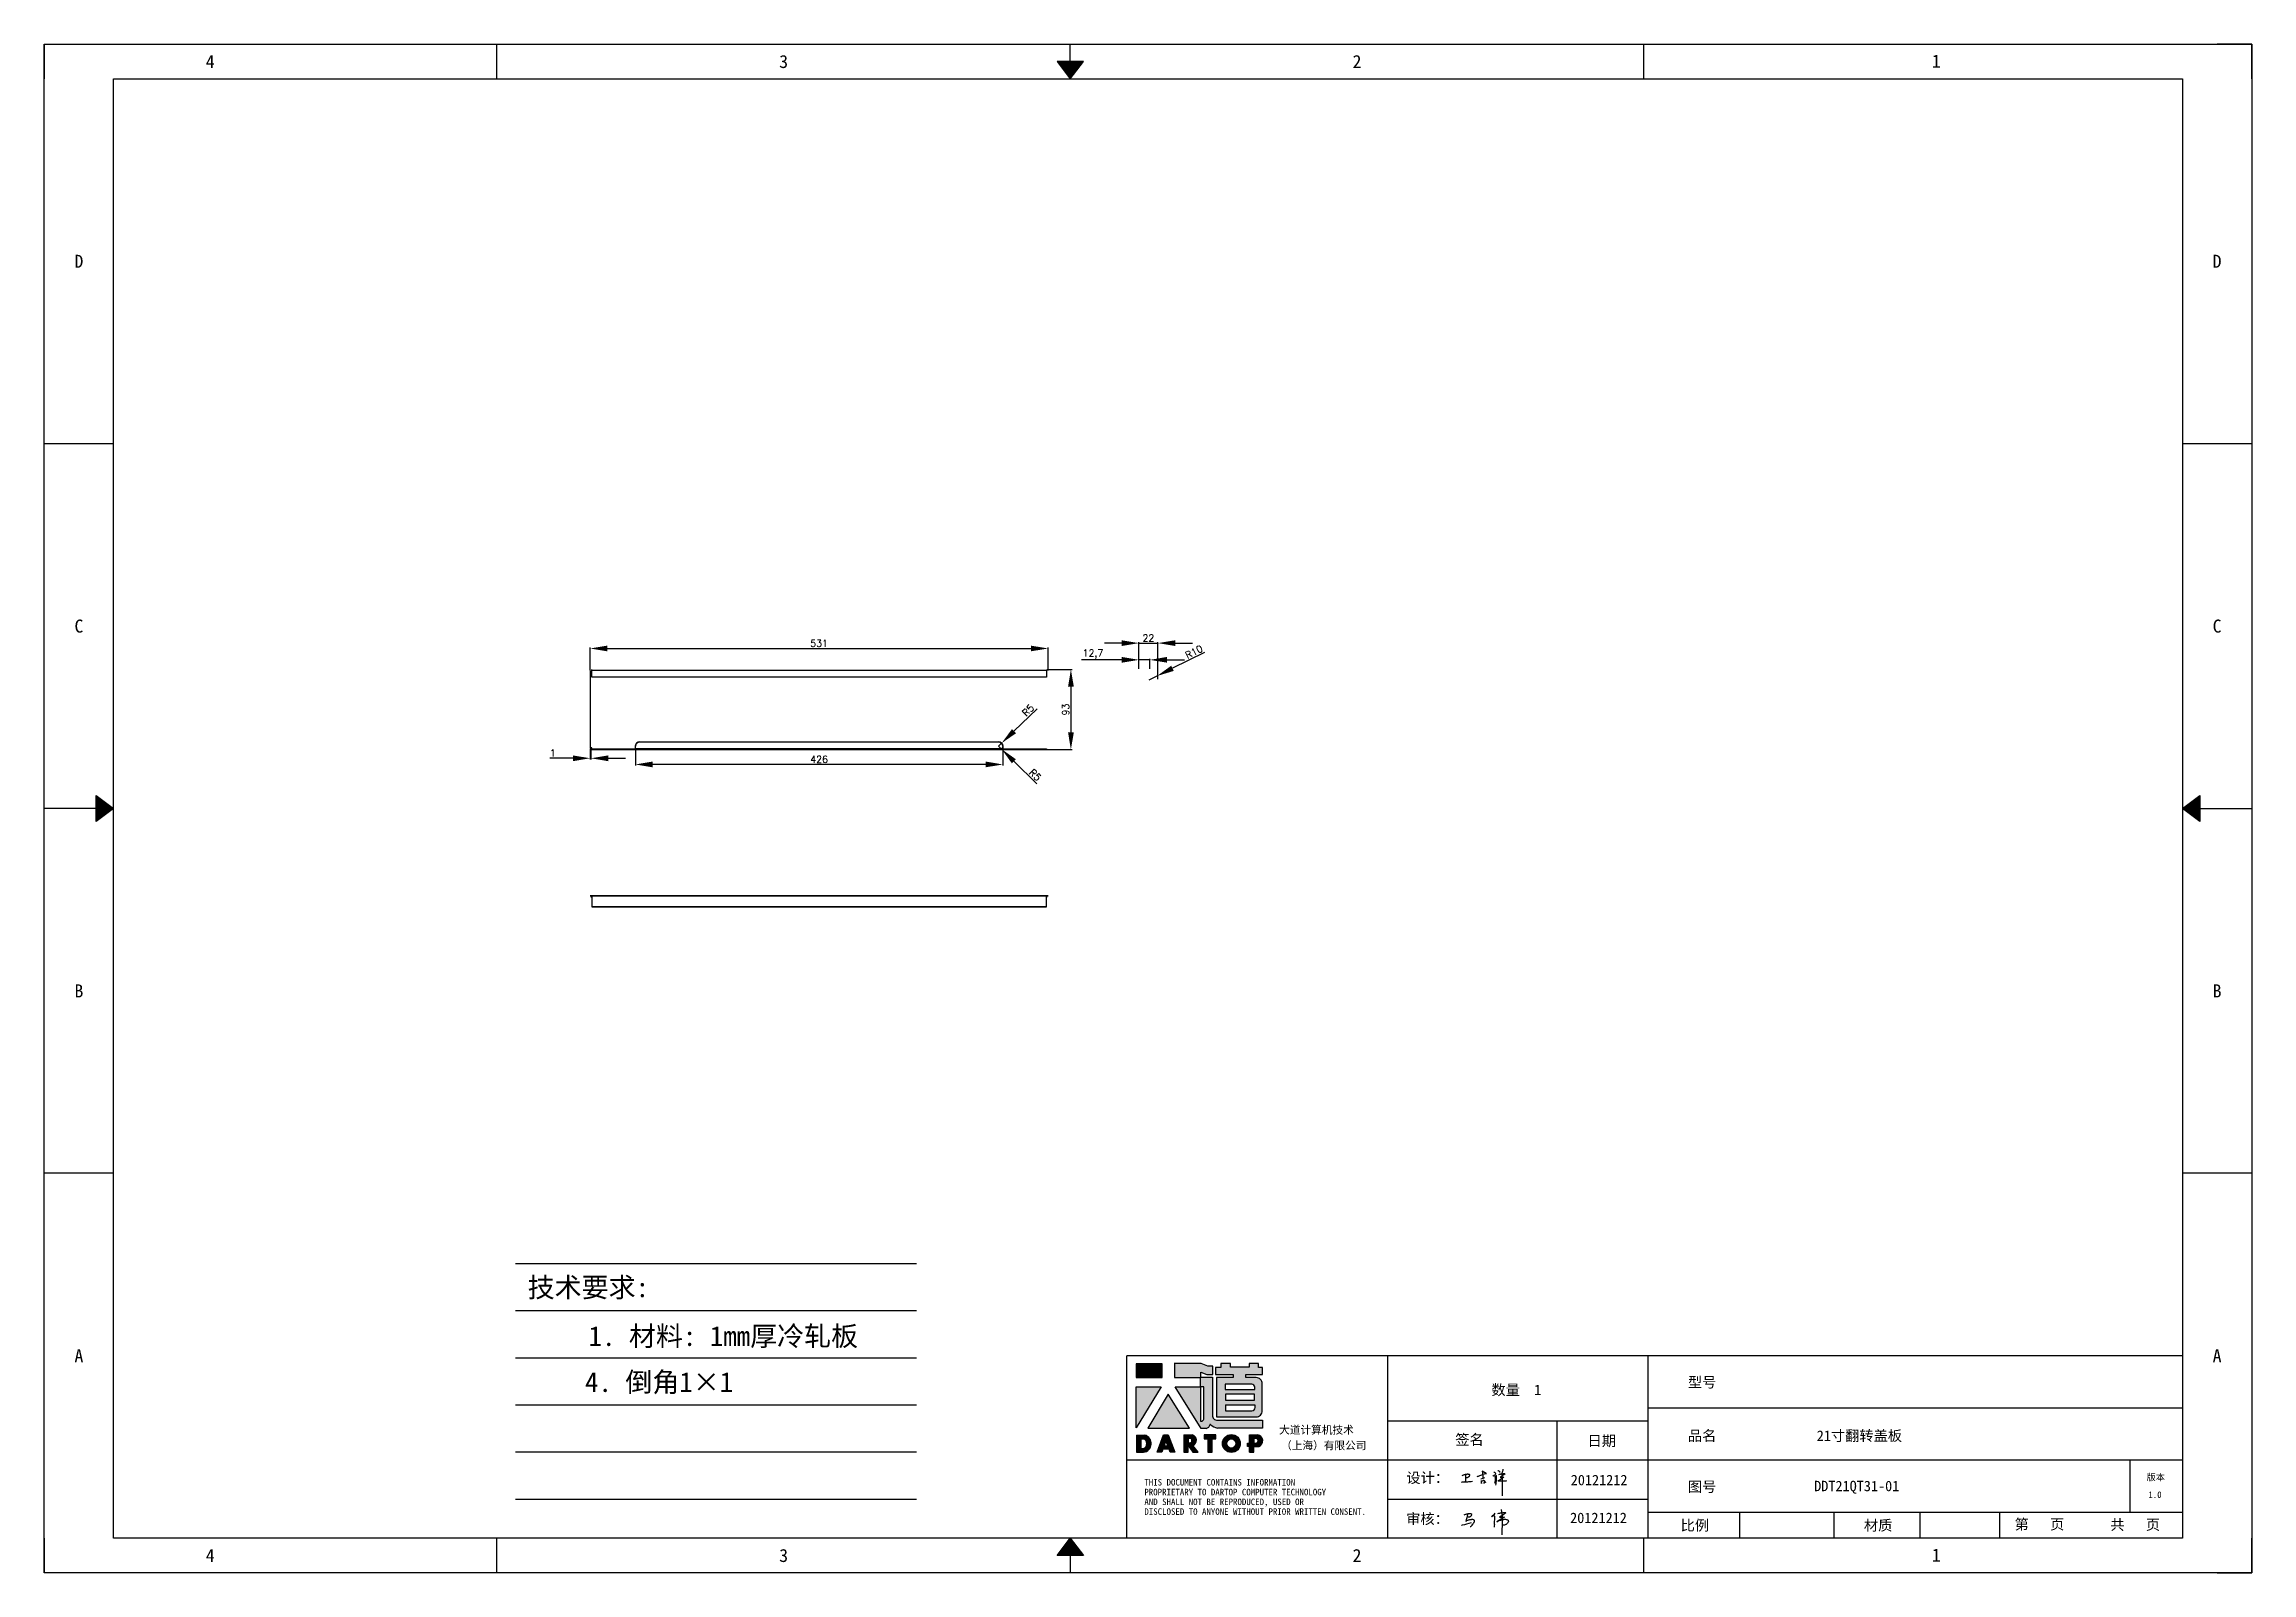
# Model space of a CAD drawing. Header units: millimetres. Extents: x 25928 to 50356, y -44172 to 20163.
# Drawn here: x 31031 to 33590, y -20407 to -18635 of the extents above; entities that cross this region are included whole.
import ezdxf
from ezdxf.enums import TextEntityAlignment as Align

# ---------------------------------------------------------------- set-up
doc = ezdxf.new("R2010")
doc.units = ezdxf.units.MM
doc.linetypes.add('DOT', pattern=[0.25, 0, -0.25])
doc.layers.add('4', color=7, linetype='Continuous')
doc.layers.add('print', color=30, linetype='Continuous')
doc.layers.add('dim', color=2, linetype='Continuous', lineweight=9)
doc.styles.add('Dartop', font='')
doc.styles.add('HZ', font='')
doc.styles.add('hzHT', font='simhei.ttf')
doc.styles.get("Standard").update_dxf_attribs({"font": 'txt', "bigfont": 'gbcbig.shx'})
doc.styles.get('Dartop').set_extended_font_data('FangSong_GB2312')
doc.styles.get('HZ').set_extended_font_data('SimSun')
doc.dimstyles.new('ISO-25', dxfattribs={"dimtxt": 20, "dimasz": 20, "dimexe": 1.25, "dimexo": 0.625, "dimtad": 1, "dimtxsty": 'Standard', "dimcen": 2.5, "dimadec": 0, "dimazin": 0, "dimtfac": 1, "dimtmove": 0, "dimatfit": 3, "dimfxl": 0, "dimarcsym": 0})

msp = doc.modelspace()

# ---------------------------------------------------------------- texts
at = {"color": 0}
for s, height, style, p in [('4', 15.108, 'Dartop', (31223.202, -18654.672)), ('3', 15.108, 'Dartop', (31887.955, -18654.672)), ('2', 15.108, 'Dartop', (32552.708, -18654.672)), ('1', 15.108, 'Dartop', (33224.347, -18654.193)), ('D', 15.108, 'Dartop', (31070.953, -18886.328)), ('D', 15.108, 'Dartop', (33549.837, -18886.328)), ('C', 15.108, 'Dartop', (31070.953, -19309.353)), ('C', 15.108, 'Dartop', (33549.837, -19309.353)), ('B', 15.108, 'Dartop', (31070.953, -19732.377)), ('B', 15.108, 'Dartop', (33549.837, -19732.377)), ('A', 15.108, 'Dartop', (31070.953, -20155.402)), ('A', 15.108, 'Dartop', (33549.837, -20155.402)), ('数量  1', 12.0864, 'hzHT', (32737.416, -20195.021)), ('型号', 12.0864, 'hzHT', (32952.827, -20186.146)), ('签名', 12.0864, 'hzHT', (32683.123, -20252.621)), ('品名', 12.0864, 'hzHT', (32952.827, -20248.192)), ('21寸翻转盖板', 12.0864, 'hzHT', (33135.128, -20248.163)), ('日期', 12.0864, 'hzHT', (32836.485, -20254.108)), ('20121212', 12.0864, 'hzHT', (32833.383, -20299.547)), ('版本', 7.554, 'hzHT', (33478.751, -20296.32)), ('图号', 12.0864, 'hzHT', (32952.827, -20307.269)), ('DDT21QT31-01', 12.08642, 'hzHT', (33132.061, -20306.481)), ('1.0', 7.554, 'Dartop', (33477.843, -20316.509)), ('20121212', 12.0864, 'hzHT', (32832.663, -20343.402)), ('比例', 12.0864, 'hzHT', (32944.4, -20352.121)), ('材质', 12.0864, 'hzHT', (33156.9, -20352.121)), ('第   页', 12.0864, 'hzHT', (33343.867, -20350.867)), ('共   页', 12.0864, 'hzHT', (33454.892, -20351.308)), ('4', 15.108, 'Dartop', (31223.202, -20387.058)), ('3', 15.108, 'Dartop', (31887.955, -20387.058)), ('2', 15.108, 'Dartop', (32552.708, -20387.058)), ('1', 15.108, 'Dartop', (33224.347, -20386.579))]:
    msp.add_text(s, height=height, dxfattribs=dict(at, style=style)).set_placement(p, align=Align.MIDDLE_CENTER)
at = {"style": 'HZ'}
for s, p in [('技术要求:', (31661.584, -20076.123)), ('1. 材料: 1mm厚冷轧板', (31818.061, -20132.61)), ('4. 倒角1×1         ', (31813.766, -20185.987))]:
    msp.add_text(s, height=22.932, dxfattribs=at).set_placement(p, align=Align.MIDDLE_CENTER)
at = {"color": 0, "style": 'hzHT'}
for s, height, p in [('设计：', 12.0864, (32609.905, -20302.977)), ('AND SHALL NOT BE REPRODUCED, USED OR', 7.55401, (32306.194, -20328.615)), ('THIS DOCUMENT CONTAINS INFORMATION', 7.55401, (32306.194, -20305.953)), ('PROPRIETARY TO DARTOP COMPUTER TECHNOLOGY', 7.55401, (32306.194, -20317.284)), ('DISCLOSED TO ANYONE WITHOUT PRIOR WRITTEN CONSENT.', 7.55401, (32306.194, -20339.946)), ('审核：', 12.0864, (32609.725, -20350.571))]:
    msp.add_text(s, height=height, dxfattribs=at).set_placement(p)
at = {"layer": '4', "color": 0, "style": 'hzHT'}
for s, p in [('大道计算机技术', (32462.432, -20245.953)), ('（上海）有限公司', (32464.712, -20264.02))]:
    msp.add_text(s, height=9.0648, dxfattribs=at).set_placement(p)

# ---------------------------------------------------------------- blocks, each defined once
blk = doc.blocks.new('*D591')
at = {"layer": 'Defpoints', "color": 0}
for p in [(32194.6, -19335.3), (31663.6, -19361.6), (32194.6, -19361.6, 87.4)]:
    blk.add_point(p, dxfattribs=at)
at = {"layer": 'dim', "color": 0, "lineweight": -2}
for p, q in [((31663.6, -19361), (31663.6, -19334)), ((31683.6, -19335.3), (32174.6, -19335.3)), ((32194.6, -19361), (32194.6, -19334))]:
    blk.add_line(p, q, dxfattribs=at)
at = {"layer": 'dim', "color": 0}
for points in [[(31683.6, -19332), (31683.6, -19338.6), (31663.6, -19335.3)], [(32174.6, -19332), (32174.6, -19338.6), (32194.6, -19335.3)]]:
    blk.add_solid(points, dxfattribs=at)
at = {"layer": 'dim', "color": 0, "insert": (31929.1, -19329.3), "char_height": 8, "attachment_point": 5}
blk.add_mtext('531', dxfattribs=at)
blk = doc.blocks.new('*D592')
at = {"layer": 'Defpoints', "color": 0}
for p in [(32192.6, -19359.6), (32192.6, -19452.6, 75.4), (32221, -19452.6)]:
    blk.add_point(p, dxfattribs=at)
at = {"layer": 'dim', "color": 0, "lineweight": -2}
for p, q in [((32193.2, -19359.6), (32222.3, -19359.6)), ((32221, -19379.6), (32221, -19432.6)), ((32193.2, -19452.6), (32222.3, -19452.6))]:
    blk.add_line(p, q, dxfattribs=at)
at = {"layer": 'dim', "color": 0}
for points in [[(32217.7, -19379.6), (32224.4, -19379.6), (32221, -19359.6)], [(32217.7, -19432.6), (32224.4, -19432.6), (32221, -19452.6)]]:
    blk.add_solid(points, dxfattribs=at)
at = {"layer": 'dim', "color": 0, "insert": (32215, -19406.1), "char_height": 8, "attachment_point": 5, "rotation": 90}
blk.add_mtext('93', dxfattribs=at)
blk = doc.blocks.new('*D593')
at = {"layer": 'Defpoints', "color": 0}
for p in [(31716.1, -19451.6, 87.1), (32142.1, -19451.6, 87.1), (31716.1, -19469.8)]:
    blk.add_point(p, dxfattribs=at)
at = {"layer": 'dim', "color": 0, "lineweight": -2}
for p, q in [((31716.1, -19452.2), (31716.1, -19471)), ((32122.1, -19469.8), (31736.1, -19469.8)), ((32142.1, -19452.2), (32142.1, -19471))]:
    blk.add_line(p, q, dxfattribs=at)
at = {"layer": 'dim', "color": 0}
for points in [[(31736.1, -19466.4), (31736.1, -19473.1), (31716.1, -19469.8)], [(32122.1, -19466.4), (32122.1, -19473.1), (32142.1, -19469.8)]]:
    blk.add_solid(points, dxfattribs=at)
at = {"layer": 'dim', "color": 0, "insert": (31929.1, -19463.8), "char_height": 8, "attachment_point": 5}
blk.add_mtext('426', dxfattribs=at)
blk = doc.blocks.new('*D594')
at = {"layer": 'Defpoints', "color": 0}
for p in [(32137.1, -19448.6), (32140.7, -19445.1)]:
    blk.add_point(p, dxfattribs=at)
at = {"layer": 'dim', "color": 0, "lineweight": -2}
for p, q in [((32181.8, -19405.2), (32155, -19431.2)), ((32137.1, -19448.6), (32140.7, -19445.1))]:
    blk.add_line(p, q, dxfattribs=at)
at = {"layer": 'dim', "color": 0}
blk.add_solid([(32152.7, -19428.8), (32157.4, -19433.6), (32140.7, -19445.1)], dxfattribs=at)
at = {"layer": 'dim', "color": 0, "insert": (32171.4, -19407), "char_height": 8, "attachment_point": 5, "rotation": 44.1081}
blk.add_mtext('R5', dxfattribs=at)
blk = doc.blocks.new('*D595')
at = {"layer": 'Defpoints', "color": 0}
for p in [(32137.1, -19448.6), (32140.7, -19452.1)]:
    blk.add_point(p, dxfattribs=at)
at = {"layer": 'dim', "color": 0, "lineweight": -2}
for p, q in [((32137.1, -19448.6), (32140.7, -19452.1)), ((32181.5, -19492.3), (32154.9, -19466.1))]:
    blk.add_line(p, q, dxfattribs=at)
blk.add_arc((32137.1, -19448.6), 5, 301.173, 352.838, dxfattribs=at)
at = {"layer": 'dim', "color": 0}
blk.add_solid([(32157.3, -19463.8), (32152.6, -19468.5), (32140.7, -19452.1)], dxfattribs=at)
at = {"layer": 'dim', "color": 0, "insert": (32179.6, -19482), "char_height": 8, "attachment_point": 5, "rotation": 315.4969}
blk.add_mtext('R5', dxfattribs=at)
blk = doc.blocks.new('*D596')
at = {"layer": 'Defpoints', "color": 0}
for p in [(32312.6, -19348.5), (32299.9, -19359.6, 478.9), (32312.6, -19359.6, 478.9)]:
    blk.add_point(p, dxfattribs=at)
at = {"layer": 'dim', "color": 0, "lineweight": -2}
for p, q in [((32279.9, -19348.5), (32233.3, -19348.5)), ((32299.9, -19359), (32299.9, -19347.2)), ((32312.6, -19348.5), (32299.9, -19348.5)), ((32312.6, -19359), (32312.6, -19347.2)), ((32332.6, -19348.5), (32352.6, -19348.5))]:
    blk.add_line(p, q, dxfattribs=at)
at = {"layer": 'dim', "color": 0}
for points in [[(32279.9, -19345.1), (32279.9, -19351.8), (32299.9, -19348.5)], [(32332.6, -19345.1), (32332.6, -19351.8), (32312.6, -19348.5)]]:
    blk.add_solid(points, dxfattribs=at)
at = {"layer": 'dim', "color": 0, "insert": (32246.6, -19341.8), "char_height": 8, "attachment_point": 5}
blk.add_mtext('12,7', dxfattribs=at)
blk = doc.blocks.new('*D618')
at = {"layer": 'Defpoints', "color": 0}
for p in [(32321.9, -19329.1), (32299.9, -19359), (32321.9, -19371.6, 479.9)]:
    blk.add_point(p, dxfattribs=at)
at = {"layer": 'dim', "color": 0, "lineweight": -2}
for p, q in [((32279.9, -19329.1), (32259.9, -19329.1)), ((32299.9, -19358.4), (32299.9, -19327.8)), ((32299.9, -19329.1), (32321.9, -19329.1)), ((32321.9, -19371), (32321.9, -19327.8)), ((32341.9, -19329.1), (32361.9, -19329.1))]:
    blk.add_line(p, q, dxfattribs=at)
at = {"layer": 'dim', "color": 0}
for points in [[(32279.9, -19325.8), (32279.9, -19332.4), (32299.9, -19329.1)], [(32341.9, -19325.8), (32341.9, -19332.4), (32321.9, -19329.1)]]:
    blk.add_solid(points, dxfattribs=at)
at = {"layer": 'dim', "color": 0, "insert": (32310.9, -19323.1), "char_height": 8, "attachment_point": 5}
blk.add_mtext('22', dxfattribs=at)
blk = doc.blocks.new('*D597')
at = {"layer": 'Defpoints', "color": 0}
for p in [(32311.9, -19371.6), (32320.9, -19367.2)]:
    blk.add_point(p, dxfattribs=at)
at = {"layer": 'dim', "color": 0, "lineweight": -2}
for p, q in [((32375.9, -19340), (32338.8, -19358.3)), ((32311.9, -19371.6), (32320.9, -19367.2))]:
    blk.add_line(p, q, dxfattribs=at)
at = {"layer": 'dim', "color": 0}
blk.add_solid([(32337.3, -19355.3), (32340.3, -19361.3), (32320.9, -19367.2)], dxfattribs=at)
at = {"layer": 'dim', "color": 0, "insert": (32363.7, -19339.3), "char_height": 8, "attachment_point": 5, "rotation": 26.3122}
blk.add_mtext('R10', dxfattribs=at)
blk = doc.blocks.new('*D603')
at = {"layer": 'Defpoints', "color": 0}
for p in [(31663.6, -19450.6, 75.4), (31664.6, -19450.6, 76.4), (31663.6, -19462.6)]:
    blk.add_point(p, dxfattribs=at)
at = {"layer": 'dim', "color": 0, "lineweight": -2}
for p, q in [((31663.6, -19451.2), (31663.6, -19463.9)), ((31664.6, -19451.2), (31664.6, -19463.9)), ((31643.6, -19462.6), (31616.9, -19462.6)), ((31664.6, -19462.6), (31663.6, -19462.6)), ((31684.6, -19462.6), (31704.6, -19462.6))]:
    blk.add_line(p, q, dxfattribs=at)
at = {"layer": 'dim', "color": 0}
for points in [[(31643.6, -19459.3), (31643.6, -19466), (31663.6, -19462.6)], [(31684.6, -19459.3), (31684.6, -19466), (31664.6, -19462.6)]]:
    blk.add_solid(points, dxfattribs=at)
at = {"layer": 'dim', "color": 0, "insert": (31620.3, -19456.6), "char_height": 8, "attachment_point": 5}
blk.add_mtext('1', dxfattribs=at)
blk = doc.blocks.new('*U5')
at = {"color": 254, "linetype": 'Continuous', "extrusion": (0, 0, -1)}
for points in [[(-17, 0.333), (-16.812, 0.25), (-17, 0.5)], [(-17, 0.333), (-17.188, 0.25), (-16.812, 0.25)], [(-17, 0.333), (-17, 0.5), (-17.188, 0.25)]]:
    blk.add_solid(points, dxfattribs=at)
blk = doc.blocks.new('*U4')
at = {"color": 254, "linetype": 'Continuous', "extrusion": (0, 0, -1)}
for points in [[(-33.167, 11), (-33, 11), (-33.25, 11.188)], [(-33.167, 11), (-33.25, 11.188), (-33.25, 10.812)], [(-33.167, 11), (-33.25, 10.812), (-33, 11)]]:
    blk.add_solid(points, dxfattribs=at)
blk = doc.blocks.new('*U6')
at = {"color": 254, "linetype": 'Continuous'}
for points in [[(17, 21.667), (17.188, 21.75), (16.812, 21.75)], [(17, 21.667), (16.812, 21.75), (17, 21.5)], [(17, 21.667), (17, 21.5), (17.188, 21.75)]]:
    blk.add_solid(points, dxfattribs=at)
blk = doc.blocks.new('*U3')
at = {"color": 254, "linetype": 'Continuous', "extrusion": (0, 0, -1)}
for points in [[(-0.833, 11), (-0.75, 10.812), (-0.75, 11.188)], [(-0.833, 11), (-0.75, 11.188), (-1, 11)], [(-0.833, 11), (-1, 11), (-0.75, 10.812)]]:
    blk.add_solid(points, dxfattribs=at)
blk = doc.blocks.new('dadao')
for p, q in [((48, 19.2), (44.9, 10.4)), ((44.9, 10.4), (51.2, 10.4)), ((51.2, 10.4), (48, 19.2))]:
    blk.add_line(p, q)
for points in [[(41.8, 121.6), (41.8, 143.7), (-0.4, 143.7), (-0.4, 121.6), (41.8, 121.6)], [(104.8, 122), (104.8, 130.3), (114.1, 126.3), (124.2, 126.3), (124.2, 139.6), (115.9, 139.6), (105.1, 143.9), (61.5, 143.9)], [(61.7, 144), (61.7, 121.3), (103.9, 121.3)], [(113.4, 38.7), (105.1, 38.7), (63, 106.5), (103.9, 106.5), (103.9, 120.9), (103.9, 121.3)], [(109.7, 53.6), (109.7, 106.2), (104.3, 106.2), (104.3, 50.4), (106.6, 50.4)], [(144.6, 94.4), (144.6, 84.8), (192, 84.8), (192, 94.1), (144.9, 94.1)], [(120.2, 45), (119.5, 45), (119.5, 44.6)], [(0, 28), (0, 0), (11.8, 0)], [(0.1, 28), (14, 28)], [(7.1, 21.8), (7.1, 6.1), (12, 6.1)], [(7.1, 21.8), (11.4, 21.8)], [(76.8, 28.2), (76.8, 0), (84.1, 0), (84.1, 11.1), (91.6, -0.1), (100.3, -0.1), (91.7, 11.1)], [(76.8, 28.2), (90.6, 28.2)], [(84, 22.7), (84, 15.3), (87.2, 15.3)], [(84, 22.7), (87.3, 22.7)], [(183.7, 0), (183.7, 9.6), (180.6, 9.6), (180.6, 14.9), (183.8, 14.9), (183.8, 28.1), (196.1, 28.1), (196.5, 28.1)], [(183.7, 0), (190.9, 0), (190.9, 9.6), (198.8, 9.6)], [(194.9, 22.3), (190.8, 22.3), (190.8, 15), (194.4, 15)]]:
    blk.add_lwpolyline(points)
blk.add_lwpolyline([(137.1, 144.2), (137.1, 137.9), (128.3, 137.9), (128.3, 126.5), (157.3, 126.5), (157.3, 121.5), (130.3, 121.5), (130.3, 57.5), (194.4, 57.5, 0.414214), (204.4, 67.5), (204.4, 111.3, 0.414214), (194.4, 121.3), (177.5, 121.3), (177.5, 126.3), (204.7, 126.3), (204.7, 137.7), (198.2, 137.7), (198.2, 143.9), (183.3, 143.9), (183.3, 138), (153, 138), (153, 144.2), (137.1, 144.2)], format="xyb", close=True)
for points in [[(104.8, 122), (123.4, 122), (123.4, 60, 0.414214), (131.4, 52), (204.8, 52), (204.8, 39.1), (131.7, 39.1)], [(144.3, 110.8), (144.3, 101.8), (192.3, 101.8), (192.3, 105.5, 0.414214), (187.3, 110.5), (144.3, 110.5)], [(144.6, 77), (144.6, 67.5), (187.6, 67.5, 0.414214), (192.6, 72.5), (192.6, 76.4), (144.6, 76.4)]]:
    blk.add_lwpolyline(points, format="xyb")
for points in [[(-0.3, 106.2), (40.4, 106.2), (-0.3, 39.7), (-0.3, 106.2)], [(51.7, 94.1), (18.4, 39.3), (86.2, 39.3)], [(43.8, 28.2), (51.8, 28.2), (62.6, -0.1), (55, -0.1), (53.2, 5), (42.9, 5), (41.1, 0), (33.6, 0)], [(110, 28.1), (110, 21.9), (116, 21.9), (116, -0.1), (123.2, -0.1), (123.2, 22), (129.2, 22), (129.2, 28.1), (110, 28.1)]]:
    blk.add_lwpolyline(points, close=True)
for radius in [14.5, 7.44]:
    blk.add_circle((154.2, 14.2), radius)
for centre, radius, start, end in [((99.2, 60.7), 12.6, 305.6399, 325.969), ((111.6, 46.7), 8.19, 282.9811, 347.6627), ((136, 61.7), 22.9, 226.7358, 259.3209), ((8.5, 13.9), 8.49, 294.2143, 69.7177), ((9.6, 14.2), 14.4, 278.6604, 72.3203), ((86.4, 19), 3.8, 282.527, 76.7196), ((88.6, 19.4), 8.95, 290.6073, 77.2124), ((193.7, 18.7), 3.8, 280.9891, 72.5513), ((195.7, 18.6), 9.51, 288.8959, 85.2442)]:
    blk.add_arc(centre, radius, start, end)
blk = doc.blocks.new('h')
for p, q in [((20768.1, -2360.9), (20773, -2359.1)), ((20769.5, -2366.9), (20769.8, -2370.6)), ((20769.8, -2370.6), (20770.9, -2378)), ((20770.9, -2378), (20771.5, -2370.6)), ((20772.4, -2369.3), (20774.9, -2367.8)), ((20773, -2359.1), (20784.1, -2355.2)), ((20773.3, -2331.8), (20775.3, -2338.7)), ((20789.1, -2340.9), (20773.5, -2331.9)), ((20775.3, -2338.7), (20775.6, -2351.2)), ((20775.6, -2351.2), (20775.5, -2357.3)), ((20782.2, -2369.2), (20780, -2377.1)), ((20780, -2377.1), (20788.3, -2371.3)), ((20780.1, -2366.4), (20780.8, -2366.4)), ((20781.9, -2367.4), (20782.2, -2369.2)), ((20845.7, -2343.5), (20848.4, -2353)), ((20848.9, -2370.3), (20847.9, -2424)), ((20848.4, -2353), (20848.9, -2370.3))]:
    blk.add_line(p, q)
for points in [[(20696.6, -2372.4, 0.002073), (20710.6, -2371.9, 0.016137), (20719.6, -2371.3, 0.008314), (20736.9, -2369.3)], [(20699.1, -2348.2, -0.029745), (20704.6, -2345.4, -0.046842), (20708.4, -2344.2, -0.00919), (20714.3, -2343, -0.018517), (20717.2, -2342.5, -0.037841), (20720.3, -2342.4, -0.039541), (20723.2, -2342.8, -0.149785), (20726, -2344.3, -0.204935), (20726.9, -2346.6, -0.074872), (20726.5, -2348.3, -0.061615), (20725.6, -2350.3, -0.034204), (20723.8, -2352.6, -0.045776), (20722.3, -2354.1, -0.054985), (20720.4, -2355.3, -0.036348), (20717.3, -2356.5, -0.067752), (20715.7, -2356.8, -0.043553), (20713.2, -2356.7)], [(20755, -2351.9, -0.024077), (20759.9, -2350.1, -0.013147), (20768.7, -2346.5, -0.00522), (20775.4, -2344.1, -0.018517), (20777.3, -2343.4, -0.008274), (20786.3, -2341, -0.039541), (20788.3, -2340.8, -0.079216), (20789.4, -2341, -0.204935)], [(20813.5, -2350.1, 0.007348), (20815.9, -2348.7, 0.008421), (20818, -2347.3, 0.009459), (20819.7, -2346.2, -0.016325), (20820.7, -2345.5, -0.173771), (20821.8, -2345.3, -0.085159), (20823.9, -2346, -0.125883), (20826, -2347.9, -0.160659), (20826.6, -2350.1, -0.010447), (20826.5, -2352.3, -0.008247), (20826.2, -2355.1, -0.002698), (20825.3, -2374, 0.001562), (20823.9, -2383.7, 0.016137)], [(20816.8, -2335, -0.053561), (20819.6, -2336.1, -0.075272), (20821.3, -2337.3, -0.005295), (20822.5, -2338.5, -0.009337), (20823.1, -2339.1, -0.026146), (20823.7, -2339.8, -0.016644), (20824.5, -2340.9)], [(20832.1, -2329.2, -0.053561), (20834.9, -2330.3, -0.075272), (20836.7, -2331.5, -0.005295), (20837.8, -2332.6, -0.009337), (20838.5, -2333.3, -0.026146), (20839, -2334, -0.016644), (20839.8, -2335.1)], [(20836, -2343.7, -0.02797), (20842.1, -2342.6, -0.048868), (20845.6, -2342.2, -0.00919), (20851.1, -2341.4, -0.018517), (20853.9, -2341.1, -0.037841), (20856.7, -2341.2, -0.039541), (20859.4, -2341.6, -0.018282), (20840.6, -2354.7, -0.000937)], [(20847.6, -2340.2, 0.021784), (20849.6, -2335.9, 0.028296), (20850.8, -2332.4, 0.008136), (20851.9, -2328.2, 0.028913), (20852.2, -2327, 0.08193), (20852.1, -2325.9, 0.075058), (20851.7, -2324.7, 0.275043)]]:
    blk.add_lwpolyline(points, format="xyb")
for points in [[(20711.3, -2343.5), (20711.3, -2343.5), (20711.5, -2355.8), (20710.7, -2368), (20710.6, -2371.9)], [(20821.5, -2350.6), (20822.4, -2359.2), (20822.2, -2364.9), (20821.7, -2369), (20821.3, -2376.3), (20823.6, -2368.5), (20827.2, -2366.3), (20829.5, -2366.3)], [(20840.6, -2354.7), (20850, -2354.7), (20855, -2354.3), (20845.9, -2361.1), (20840.5, -2364), (20833, -2367.5), (20863.2, -2367.4), (20865.9, -2367.3)]]:
    blk.add_lwpolyline(points)
for centre, radius, start, end in [((20773.7, -2371.2), 2.3, 121.9907, 163.60158), ((20787.5, -2406), 40.3, 100.61827, 108.24823), ((20780.8, -2367.6), 1.15, 9.4675, 90)]:
    blk.add_arc(centre, radius, start, end)

# ---------------------------------------------------------------- dimensions: what is measured, and where the dimension line sits
at = {"layer": 'dim'}
for base, p1, p2, picture, middle in [((32321.933, -19329.09, -75.43), (32299.933, -19358.99, -75.43), (32321.933, -19371.615, 404.443), '*D618', (32310.933, -19323.09, -75.43)), ((32194.589, -19335.298, -75.43), (31663.589, -19361.615, -75.43), (32194.589, -19361.615, 12), '*D591', (31929.089, -19329.298, -75.43)), ((31663.589, -19462.647, -75.43), (31664.589, -19450.615, 1), (31663.589, -19450.615), '*D603', (31620.256, -19456.647, -75.43)), ((31716.089, -19469.755, -75.43), (32142.089, -19451.615, 11.7), (31716.089, -19451.615, 11.7), '*D593', (31929.089, -19463.755, -75.43))]:
    dim = msp.add_linear_dim(base=base, p1=p1, p2=p2, dimstyle='ISO-25', override={"dimtxt": 8, "dimgap": 2}, dxfattribs=at)
    dim.commit()
    dim.dimension.update_dxf_attribs({"geometry": picture, "text_midpoint": middle})
dim = msp.add_linear_dim(base=(32312.633, -19348.466, -75.43), p1=(32299.933, -19359.615, 403.443), p2=(32312.633, -19359.615, 403.443), angle=180, dimstyle='ISO-25', override={"dimtxt": 8, "dimgap": 2}, dxfattribs=at)
dim.commit()
dim.dimension.update_dxf_attribs({"geometry": '*D596', "text_midpoint": (32246.6, -19348.466, -75.43), "dimtype": 160})
for center, mpoint, picture, middle in [((32311.933, -19371.615, 405.443), (32320.897, -19367.182, 405.443), '*D597', (32363.654, -19339.345, 405.443)), ((32137.089, -19448.615, 12.7), (32140.679, -19445.135, 12.7), '*D594', (32171.447, -19406.954, 12.7)), ((32137.089, -19448.615, 12.7), (32140.655, -19452.12, 12.7), '*D595', (32179.57, -19481.953, 12.7))]:
    dim = msp.add_radius_dim(center=center, mpoint=mpoint, dimstyle='ISO-25', override={"dimtxt": 8, "dimgap": 2}, dxfattribs=at)
    dim.commit()
    dim.dimension.update_dxf_attribs({"geometry": picture, "text_midpoint": middle})
dim = msp.add_linear_dim(base=(32221.023, -19452.615, -75.43), p1=(32192.589, -19359.615, -75.43), p2=(32192.589, -19452.615), angle=90, dimstyle='ISO-25', override={"dimtxt": 8, "dimgap": 2}, dxfattribs=at)
dim.commit()
dim.dimension.update_dxf_attribs({"geometry": '*D592', "text_midpoint": (32215.023, -19406.115, -75.43)})

# ---------------------------------------------------------------- hatches: boundary and pattern name
for points in [[(32326.762, -20164.758), (32296.627, -20164.758), (32296.627, -20180.503), (32326.762, -20180.503)], [(32325.791, -20191.518), (32296.708, -20191.518), (32296.708, -20239.005)], [(32333.854, -20200.136), (32310.079, -20239.321), (32358.49, -20239.321)], [(32389.23, -20247.339), (32375.472, -20247.339), (32375.472, -20251.704), (32379.764, -20251.704), (32379.764, -20267.433), (32384.904, -20267.433), (32384.904, -20251.693), (32389.23, -20251.693)]]:
    msp.add_hatch(color=0).paths.add_polyline_path(points)
h = msp.add_hatch(color=0)
h.paths.add_polyline_path([(32371.796, -20174.327), (32378.446, -20177.2), (32385.637, -20177.2), (32385.637, -20167.683), (32379.705, -20167.683), (32371.975, -20164.631), (32341.001, -20164.631), (32341.001, -20180.726), (32371.138, -20180.726), (32371.138, -20181.051), (32371.138, -20191.338), (32341.914, -20191.338), (32371.973, -20239.714), (32377.926, -20239.714, 0.27937482), (32382.271, -20235.489), (32382.271, -20235.266), (32382.796, -20235.266, 0.14314537), (32390.991, -20239.436), (32443.225, -20239.436), (32443.225, -20230.262), (32390.768, -20230.262, -0.41421356), (32385.055, -20224.548), (32385.055, -20180.217), (32371.796, -20180.217)])
h.paths.add_polyline_path([(32371.442, -20191.544), (32375.272, -20191.544), (32375.272, -20229.091, -0.08893574), (32373.053, -20231.374), (32371.429, -20231.374)], flags=16)
h = msp.add_hatch(color=0)
h.paths.add_polyline_path([(32443.135, -20169.016), (32438.487, -20169.016), (32438.487, -20164.595), (32427.864, -20164.595), (32427.864, -20168.795), (32406.177, -20168.795), (32406.177, -20164.374), (32394.819, -20164.374), (32394.819, -20168.876), (32388.542, -20168.876), (32388.542, -20177.027), (32409.254, -20177.027), (32409.254, -20180.632), (32389.954, -20180.632), (32389.954, -20226.271), (32435.771, -20226.271, 0.41421356), (32442.913, -20219.129), (32442.913, -20187.874, 0.41421356), (32435.771, -20180.732), (32423.66, -20180.732), (32423.66, -20177.195), (32443.135, -20177.195)])
h.paths.add_polyline_path([(32430.711, -20188.469, -0.41421356), (32434.282, -20192.04), (32434.282, -20194.659), (32399.98, -20194.659), (32399.98, -20188.469)], flags=16)
h.paths.add_polyline_path([(32434.061, -20200.186), (32434.061, -20206.818), (32400.202, -20206.818), (32400.202, -20200.186)], flags=16)
h.paths.add_polyline_path([(32434.503, -20212.786), (32434.503, -20215.626, -0.41421356), (32430.932, -20219.197), (32400.202, -20219.197), (32400.202, -20212.786)], flags=16)
h = msp.add_hatch(color=0)
h.paths.add_polyline_path([(32306.899, -20247.41), (32296.921, -20247.41), (32296.921, -20267.373), (32305.325, -20267.373, 0.79301591)])
h.paths.add_polyline_path([(32305.473, -20263.001), (32301.984, -20263.001), (32301.984, -20251.782), (32305.087, -20251.782, -0.67136089)], flags=16)
h = msp.add_hatch(color=0)
h.paths.add_polyline_path([(32333.929, -20247.246), (32328.235, -20247.246), (32320.912, -20267.395), (32326.306, -20267.395), (32327.575, -20263.824), (32334.882, -20263.824), (32336.178, -20267.438), (32341.616, -20267.438)])
h.paths.add_polyline_path([(32333.485, -20259.975), (32328.958, -20259.975), (32331.18, -20253.644)], flags=16)
h = msp.add_hatch(color=0)
h.paths.add_polyline_path([(32361.607, -20247.26), (32351.794, -20247.26), (32351.794, -20267.406), (32356.979, -20267.406), (32356.979, -20259.419), (32362.309, -20267.478), (32368.576, -20267.478), (32362.441, -20259.47, 0.74405494)])
h.paths.add_polyline_path([(32356.932, -20256.438), (32356.932, -20251.147), (32359.25, -20251.147, -0.79680897), (32359.215, -20256.438)], flags=16)
h = msp.add_hatch(color=0)
h.paths.add_polyline_path([(32396.709, -20257.261, 1), (32417.395, -20257.261, 1)])
h.paths.add_polyline_path([(32412.366, -20257.261, -1), (32401.739, -20257.261, -1)], flags=16)
h = msp.add_hatch(color=0)
h.paths.add_polyline_path([(32437.237, -20247.308), (32436.94, -20247.308), (32428.192, -20247.308), (32428.192, -20256.71), (32425.87, -20256.71), (32425.87, -20260.526), (32428.154, -20260.526), (32428.154, -20267.37), (32433.261, -20267.37), (32433.261, -20260.499), (32438.873, -20260.499, 0.81230381)])
h.paths.add_polyline_path([(32433.185, -20256.684), (32433.185, -20251.425), (32436.092, -20251.425, -0.77821343), (32435.795, -20256.684)], flags=16)

# ---------------------------------------------------------------- linework, layer by layer
at = {"color": 0, "linetype": 'DOT'}
for p, q in [((31030.665, -18634.528), (33549.837, -18634.528)), ((31030.665, -20366.914), (31030.665, -18674.816)), ((33590.125, -18674.816), (33590.125, -20366.914)), ((33549.837, -20407.202), (31030.665, -20407.202))]:
    msp.add_line(p, q, dxfattribs=at)
at = {"color": 0}
for p, q in [((31030.665, -18634.528), (31030.665, -18674.816)), ((31555.579, -18674.816), (31555.579, -18634.528)), ((32220.332, -18654.672), (32220.332, -18634.528)), ((32885.085, -18674.816), (32885.085, -18634.528)), ((33590.125, -18634.528), (33549.837, -18634.528)), ((33590.125, -18674.816), (33590.125, -18634.528)), ((31111.241, -20366.914), (31111.241, -18674.816)), ((31111.241, -18674.816), (33509.549, -18674.816)), ((33509.549, -18674.816), (33509.549, -20366.914)), ((31111.241, -19097.841), (31030.665, -19097.841)), ((33590.125, -19097.841), (33509.549, -19097.841)), ((31091.097, -19520.865), (31030.665, -19520.865)), ((33529.693, -19520.865), (33590.125, -19520.865)), ((31111.241, -19943.89), (31030.665, -19943.89)), ((33590.125, -19943.89), (33509.549, -19943.89)), ((33509.549, -20155.402), (32285.8, -20155.402)), ((32285.8, -20366.914), (32285.8, -20155.402)), ((32587.96, -20155.402), (32587.96, -20366.914)), ((32890.121, -20366.914), (32890.121, -20155.402)), ((32890.121, -20215.834), (33509.549, -20215.834)), ((32587.96, -20230.942), (32890.121, -20230.942)), ((32784.364, -20230.942), (32784.364, -20366.914)), ((32285.8, -20276.266), (32587.96, -20276.266)), ((32587.96, -20276.266), (33509.549, -20276.266)), ((33449.117, -20336.698), (33449.117, -20276.266)), ((32587.96, -20321.59), (32890.121, -20321.59)), ((32890.121, -20336.698), (33509.549, -20336.698)), ((32996.428, -20366.914), (32996.428, -20336.698)), ((33105.985, -20366.914), (33105.985, -20336.698)), ((33205.582, -20366.914), (33205.582, -20336.698)), ((33298.037, -20366.914), (33298.037, -20336.698)), ((31030.665, -20366.914), (31030.665, -20407.202)), ((33509.549, -20366.914), (31111.241, -20366.914)), ((31555.579, -20407.202), (31555.579, -20366.914)), ((32885.085, -20407.202), (32885.085, -20366.914)), ((33590.125, -20407.202), (33590.125, -20366.914)), ((32220.332, -20387.058), (32220.332, -20407.202)), ((33549.837, -20407.202), (33590.125, -20407.202))]:
    msp.add_line(p, q, dxfattribs=at)
at = {"extrusion": (3.98566e-30, 0, -1)}
for p, q in [((31663.589, -19361.615), (31663.589, -19450.615)), ((31663.589, -19361.615), (31665.589, -19361.615)), ((31665.589, -19361.615), (31665.589, -19359.615)), ((31665.589, -19450.615), (31663.589, -19450.615)), ((31665.589, -19452.615), (31665.589, -19450.615))]:
    msp.add_line(p, q, dxfattribs=at)
for p, q in [((31665.589, -19368.615, 12.7), (31665.589, -19359.615, 12.7)), ((31665.589, -19451.615, 12.7), (31665.589, -19452.615, 12.7)), ((31665.589, -19451.615, 12.7), (31716.089, -19451.615, 12.7)), ((31716.089, -19451.615, 12.7), (31716.089, -19448.615, 12.7)), ((31721.089, -19443.615, 12.7), (32137.089, -19443.615, 12.7)), ((32142.089, -19448.615, 12.7), (32142.089, -19451.615, 12.7)), ((32142.089, -19451.615, 12.7), (32192.589, -19451.615, 12.7)), ((32192.589, -19451.615, 12.7), (32192.589, -19452.615, 12.7)), ((31665.589, -19452.615, 12.7), (32192.589, -19452.615, 12.7)), ((31665.589, -19622.256, -49.047), (31665.589, -19634.956, -49.047)), ((32192.589, -19622.256, -49.047), (31665.589, -19622.256, -49.047)), ((32192.589, -19634.956, -49.047), (32192.589, -19622.256, -49.047)), ((31665.589, -19634.956, -49.047), (32192.589, -19634.956, -49.047)), ((32717.725, -20346.248), (32714.756, -20347.855)), ((32719.862, -20345.107), (32717.725, -20346.248)), ((32717.847, -20342.704), (32721.623, -20342.704)), ((32723.636, -20342.521), (32719.862, -20345.107)), ((32719.998, -20333.744), (32720.865, -20340.986)), ((32721.006, -20346.333), (32720.685, -20362.972)), ((32720.865, -20340.986), (32721.006, -20346.333)), ((32721.623, -20342.704), (32723.636, -20342.521))]:
    msp.add_line(p, q)
at = {"extrusion": (0, 0, -1)}
for p, q in [((31665.589, -19360.615, 11.7), (32192.589, -19360.615, 11.7)), ((31665.589, -19368.615, 11.7), (31665.589, -19360.615, 11.7)), ((32192.589, -19368.615, 11.7), (31665.589, -19368.615, 11.7)), ((32192.589, -19360.615, 11.7), (32192.589, -19368.615, 11.7)), ((31716.089, -19451.615, 11.7), (31716.089, -19448.615, 11.7)), ((32142.089, -19451.615, 11.7), (31716.089, -19451.615, 11.7)), ((31721.089, -19443.615, 11.7), (32137.089, -19443.615, 11.7)), ((32142.089, -19448.615, 11.7), (32142.089, -19451.615, 11.7))]:
    msp.add_line(p, q, dxfattribs=at)
at = {"extrusion": (0, -1, 0)}
msp.add_line((31665.589, -19368.615, 11.7), (31665.589, -19368.615, 12.7), dxfattribs=at)
at = {"extrusion": (2.29585e-30, 1, -2.24254e-30)}
for p, q in [((31665.589, -19451.615, 1), (31665.589, -19451.615, 12.7)), ((31665.589, -19451.615, 12.7), (31716.089, -19451.615, 12.7)), ((31716.089, -19451.615, 11.7), (31716.089, -19451.615, 12.7))]:
    msp.add_line(p, q, dxfattribs=at)
at = {"extrusion": (0, 1, 0)}
for p, q in [((31721.089, -19443.615, 12.7), (31721.089, -19443.615, 11.7)), ((31721.089, -19443.615, 12.7), (32137.089, -19443.615, 12.7)), ((31721.089, -19443.615, 11.7), (32137.089, -19443.615, 11.7)), ((32137.089, -19443.615, 11.7), (32137.089, -19443.615, 12.7))]:
    msp.add_line(p, q, dxfattribs=at)
at = {"extrusion": (6.31089e-30, 1, -2.22045e-16)}
for p, q in [((31665.589, -19622.256, -140.047), (31663.589, -19622.256, -140.047)), ((31663.589, -19622.256, -51.047), (31663.589, -19622.256, -140.047)), ((31663.589, -19622.256, -51.047), (31665.589, -19622.256, -51.047)), ((31665.589, -19622.256, -142.047), (31665.589, -19622.256, -140.047)), ((31665.589, -19622.256, -142.047), (32192.589, -19622.256, -142.047)), ((31665.589, -19622.256, -51.047), (31665.589, -19622.256, -49.047)), ((32192.589, -19622.256, -49.047), (31665.589, -19622.256, -49.047)), ((32192.589, -19622.256, -140.047), (32192.589, -19622.256, -142.047)), ((32194.589, -19622.256, -140.047), (32192.589, -19622.256, -140.047)), ((32192.589, -19622.256, -51.047), (32194.589, -19622.256, -51.047)), ((32192.589, -19622.256, -49.047), (32192.589, -19622.256, -51.047)), ((32194.589, -19622.256, -140.047), (32194.589, -19622.256, -51.047))]:
    msp.add_line(p, q, dxfattribs=at)
at = {"extrusion": (0, -1, 2.22045e-16)}
for p, q in [((31664.589, -19623.256, -140.047), (31665.589, -19623.256, -140.047)), ((31664.589, -19623.256, -140.047), (31664.589, -19623.256, -51.047)), ((31665.589, -19623.256, -51.047), (31664.589, -19623.256, -51.047)), ((31665.589, -19623.256, -140.047), (31665.589, -19623.256, -141.047)), ((31665.589, -19623.256, -50.047), (31665.589, -19623.256, -51.047)), ((32192.589, -19623.256, -141.047), (32192.589, -19623.256, -140.047)), ((32192.589, -19623.256, -140.047), (32193.589, -19623.256, -140.047)), ((32193.589, -19623.256, -51.047), (32192.589, -19623.256, -51.047)), ((32192.589, -19623.256, -51.047), (32192.589, -19623.256, -50.047)), ((32193.589, -19623.256, -51.047), (32193.589, -19623.256, -140.047)), ((31665.589, -19634.956, -58.047), (31665.589, -19634.956, -49.047)), ((32192.589, -19634.956, -58.047), (31665.589, -19634.956, -58.047)), ((31665.589, -19634.956, -49.047), (32192.589, -19634.956, -49.047)), ((32192.589, -19634.956, -49.047), (32192.589, -19634.956, -58.047))]:
    msp.add_line(p, q, dxfattribs=at)
at = {"extrusion": (0, -2.22045e-16, -1)}
for p, q in [((31665.589, -19622.256, -142.047), (31665.589, -19634.956, -142.047)), ((31665.589, -19622.256, -142.047), (32192.589, -19622.256, -142.047)), ((32192.589, -19634.956, -142.047), (32192.589, -19622.256, -142.047)), ((31665.589, -19634.956, -142.047), (32192.589, -19634.956, -142.047))]:
    msp.add_line(p, q, dxfattribs=at)
at = {"extrusion": (-2.29585e-30, -2.22045e-16, -1)}
for p, q in [((31665.589, -19623.256, -50.047), (31665.589, -19633.956, -50.047)), ((32192.589, -19633.956, -50.047), (32192.589, -19623.256, -50.047))]:
    msp.add_line(p, q, dxfattribs=at)
at = {"extrusion": (0, 1, -2.22045e-16)}
for p, q in [((31665.589, -19633.956, -58.047), (31665.589, -19633.956, -50.047)), ((32192.589, -19633.956, -50.047), (32192.589, -19633.956, -58.047))]:
    msp.add_line(p, q, dxfattribs=at)
at = {"color": 0}
for points in [[(32220.332, -18674.816), (32235.44, -18654.672), (32205.224, -18654.672), (32220.332, -18674.816)], [(31111.241, -19520.865), (31091.097, -19535.973), (31091.097, -19505.757), (31111.241, -19520.865)], [(33509.549, -19520.865), (33529.693, -19505.757), (33529.693, -19535.973), (33509.549, -19520.865)], [(32220.332, -20366.914), (32235.44, -20387.058), (32205.224, -20387.058), (32220.332, -20366.914)]]:
    msp.add_lwpolyline(points, close=True, dxfattribs=at)
for points in [[(32677.023, -20340.092, -0.02974503), (32678.75, -20339.226, -0.04684215), (32679.92, -20338.85, -0.00919025), (32681.745, -20338.481, -0.01851715), (32682.659, -20338.349, -0.03784064), (32683.603, -20338.319, -0.03954126), (32684.501, -20338.43, -0.14978519), (32685.377, -20338.909, -0.20493524), (32685.645, -20339.602, -0.07487171), (32685.543, -20340.15, -0.06161465), (32685.245, -20340.756, -0.0342039), (32684.705, -20341.469, -0.04577587), (32684.221, -20341.931, -0.05498501), (32683.636, -20342.299, -0.03634791), (32682.667, -20342.685, -0.06775206), (32682.182, -20342.768, -0.04355337), (32681.419, -20342.729)], [(32714.756, -20347.855, -0.02974503), (32717.451, -20346.505, -0.04684215), (32719.275, -20345.918, -0.00919025), (32722.122, -20345.343, -0.01851715), (32723.549, -20345.136, -0.03784064), (32725.022, -20345.09, -0.03954126), (32726.421, -20345.263, -0.14978519), (32727.788, -20346.01, -0.20493524), (32728.207, -20347.092, -0.07487171), (32728.048, -20347.946, -0.06161465), (32727.583, -20348.891, -0.0342039), (32726.74, -20350.004, -0.04577587), (32725.985, -20350.725, -0.05498501), (32725.073, -20351.298, -0.03634791), (32723.561, -20351.9, -0.06775206), (32722.804, -20352.03, -0.04355337), (32721.613, -20351.969)], [(32715.994, -20338.25, -0.02797026), (32718.435, -20337.799, -0.04886788), (32719.85, -20337.648, -0.00919025), (32722.074, -20337.319, -0.01851715), (32723.186, -20337.217, -0.03784064), (32724.327, -20337.241, -0.03954126), (32725.402, -20337.432, -0.01828189), (32717.847, -20342.704, -0.0009369)]]:
    msp.add_lwpolyline(points, format="xyb")
msp.add_lwpolyline([(32680.831, -20338.657), (32680.831, -20338.657), (32680.253, -20342.197), (32679.302, -20345.526), (32678.681, -20347.569)])
for centre, radius, start, end in [((31721.089, -19448.615, 12.7), 5, 90, 180), ((32137.089, -19448.615, 12.7), 5, 0, 90), ((32688.438, -20364.457), 19.504, 113.202449, 120.017497), ((32683.861, -20353.778), 7.885, 102.47486, 113.202449), ((32695.286, -20405.423), 60.779, 100.36867, 102.47486), ((32687.043, -20360.37), 14.979, 96.125337, 100.36867), ((32686.245, -20352.933), 7.499, 87.457037, 96.125337), ((32686.273, -20352.304), 6.87, 78.399567, 87.457037), ((32687.243, -20347.578), 2.045, 44.324655, 78.399567), ((32685.787, -20346.557), 3.301, 326.76781, 340.871018), ((32687.894, -20346.942), 1.134, 357.998393, 44.324655), ((32686.786, -20346.903), 2.243, 340.871018, 357.998393), ((32693.867, -20316.126), 29.831, 299.265464, 300.9495), ((32761.449, -20566.175), 230.333, 102.46592, 103.2053), ((32604.484, -20230.835), 152.514, 313.366132, 315.296084), ((32711.751, -20342.247), 0.975, 52.375745, 91.291159), ((31853.959, -20314.579), 858.927, 357.565664, 358.057278), ((32711.417, -20342.094), 1.118, 357.196828, 33.705179), ((32686.261, -20340.448), 26.332, 352.912546, 354.802684), ((32696.139, -20341.346), 16.413, 354.802684, 357.196828), ((32672.604, -20345.713), 6.385, 281.076982, 291.212632), ((32532.202, -19775.81), 593.276, 283.91895, 284.971512), ((32682.59, -20348.703), 5.03, 283.816254, 294.030509), ((32683.664, -20351.191), 2.32, 294.836428, 309.901134), ((32652.734, -20322.655), 44.385, 316.919563, 320.58866), ((32677.885, -20344.216), 11.285, 324.094808, 331.378357), ((32686.644, -20348.644), 1.508, 319.573073, 337.48549), ((32682.491, -20345.326), 6.777, 324.910666, 333.348429), ((33193.45, -20423.769), 486.8, 171.410173, 171.768083)]:
    msp.add_arc(centre, radius, start, end)
at = {"extrusion": (0, 0, -1)}
for centre, start, end in [((-31721.089, -19448.615, -11.7), 0, 90), ((-32137.089, -19448.615, -11.7), 90, 180)]:
    msp.add_arc(centre, 5, start, end, dxfattribs=at)
at = {"layer": 'Defpoints'}
for p, q in [((31577.129, -20048.567), (32042.167, -20048.567)), ((31577.129, -20103.167), (32042.167, -20103.167)), ((31577.129, -20103.167), (32042.167, -20103.167)), ((31577.129, -20157.767), (32042.167, -20157.767)), ((31577.129, -20212.367), (32042.167, -20212.367)), ((31577.129, -20266.967), (32042.167, -20266.967)), ((31577.129, -20321.567), (32042.167, -20321.567))]:
    msp.add_line(p, q, dxfattribs=at)
at = {"layer": 'print'}
msp.add_lwpolyline([(31030.665, -18634.528), (33590.125, -18634.528), (33590.125, -20407.202), (31030.665, -20407.202)], close=True, dxfattribs=at)

# ---------------------------------------------------------------- block references
at = {"color": 0, "linetype": 'Continuous', "xscale": 80.57610619627711, "yscale": 80.57610619687368, "zscale": 80.57610619687446}
for name, p in [('*U6', (30850.538, -20407.202)), ('*U3', (31030.665, -20407.202)), ('*U4', (30850.538, -20407.202)), ('*U5', (30850.538, -20407.202))]:
    msp.add_blockref(name, p, dxfattribs=at)
at = {"color": 0}
for name, p, xscale, yscale, zscale in [('dadao', (32296.921, -20267.373), 0.7141973048657924, 0.7141973049202118, 0.7141973049268417), ('h', (26260.14, -19566.667), 0.3098964079397265, 0.3098964079412326, 0.3098964079411201)]:
    msp.add_blockref(name, p, dxfattribs=dict(at, xscale=xscale, yscale=yscale, zscale=zscale))

msp.set_redraw_order([(e.dxf.handle, doc.entitydb.next_handle()) for e in msp.query("TEXT MTEXT ATTDEF DIMENSION ARC_DIMENSION")])  # texts and dimensions are drawn at this point

doc.saveas('drawing.dxf')
